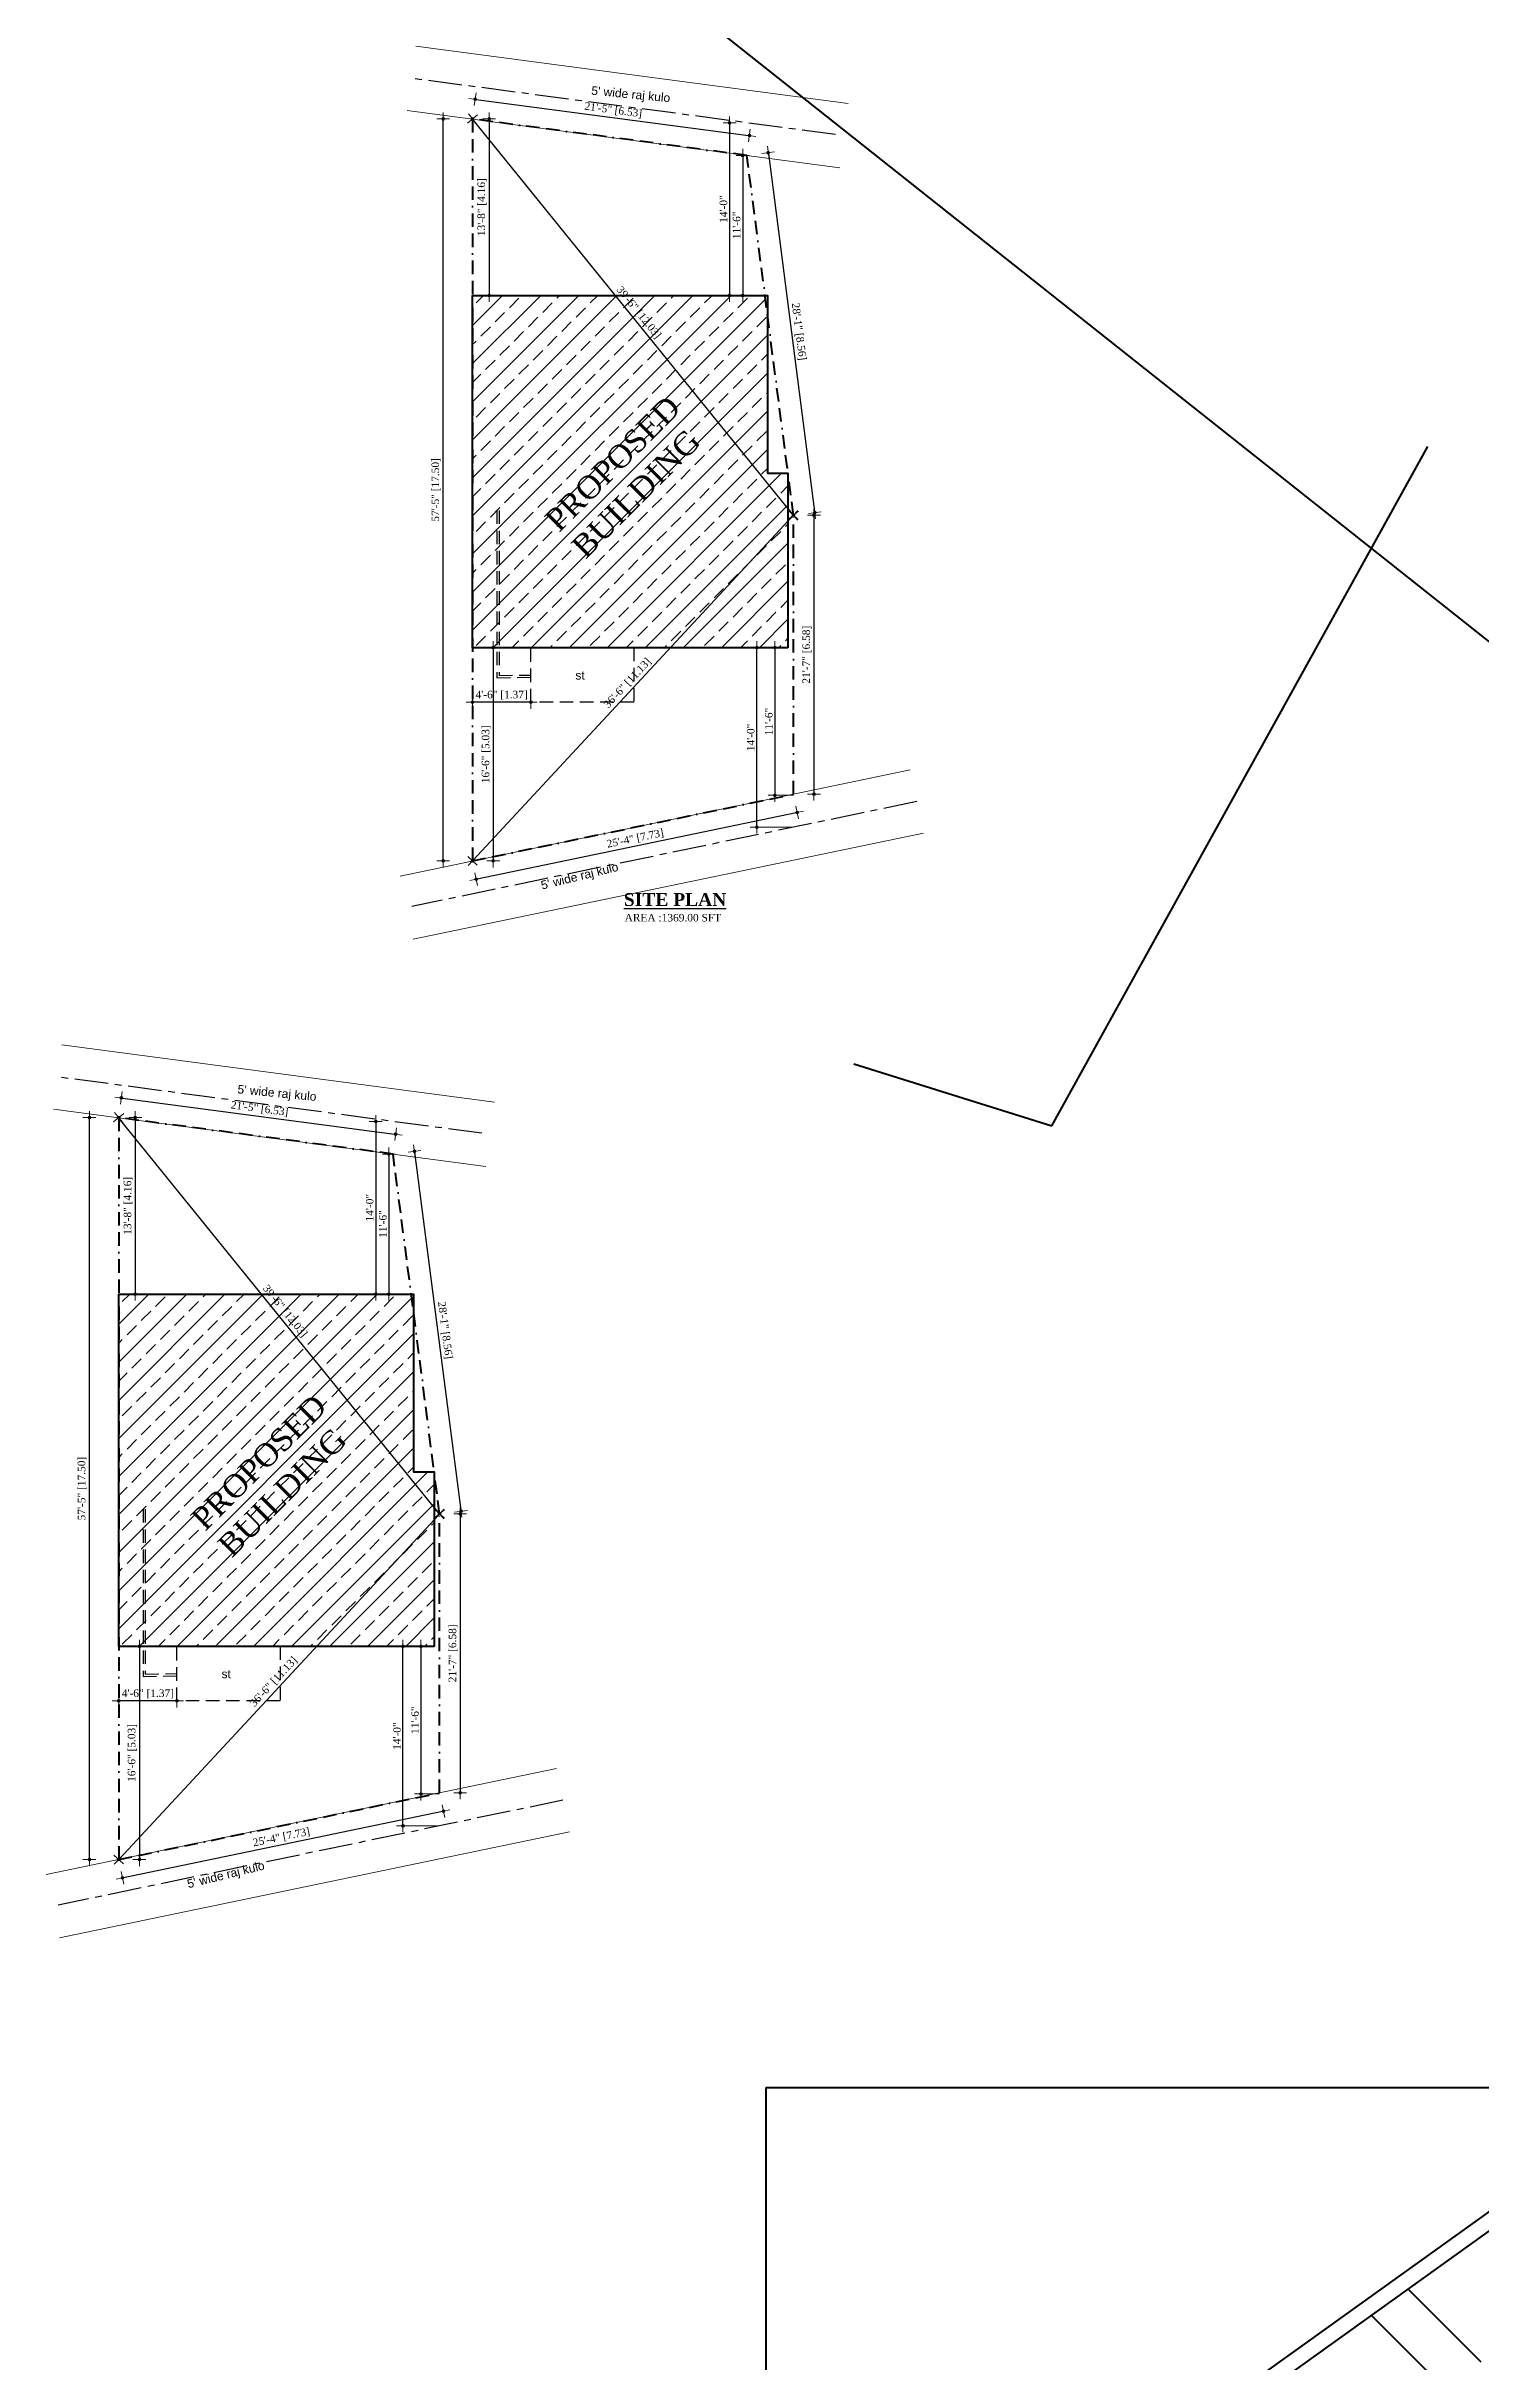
# Model space of a CAD drawing. Header units: feet. Extents: x 4160 to 31260, y -20219 to -1382.
# Drawn here: x 5181 to 6512, y -5172 to -3022 of the extents above; entities that cross this region are included whole.
import ezdxf

# ---------------------------------------------------------------- set-up
doc = ezdxf.new("R2010")
doc.units = ezdxf.units.FT
doc.header["$LTSCALE"] = 50
doc.header["$MEASUREMENT"] = 0
doc.header["$PDMODE"] = 34
for name, pattern in [('BORDER', [1.75, 0.5, -0.25, 0.5, -0.25, 0, -0.25]), ('CENTER', [2, 1.25, -0.25, 0.25, -0.25]), ('HIDDEN', [0.375, 0.25, -0.125])]:
    doc.linetypes.add(name, pattern=pattern)
for name, color, linetype in [('CL', 253, 'CENTER'), ('DW', 10, 'Continuous'), ('Text', 7, 'Continuous')]:
    doc.layers.add(name, color=color, linetype=linetype)
for name, color, linetype, lineweight in [('DIMENSION', 142, 'Continuous', 13), ('HACTH', 8, 'Continuous', 13), ('stair', 140, 'Continuous', 18), ('Text_.13', 254, 'Continuous', 13), ('wall', 6, 'Continuous', 40)]:
    doc.layers.add(name, color=color, linetype=linetype, lineweight=lineweight)
doc.styles.add('7 INCH', font='times.ttf', dxfattribs={"height": 7})
doc.styles.add('PRADEEP', font='times.ttf', dxfattribs={"height": 7})
doc.styles.get("Standard").update_dxf_attribs({"font": 'arial.ttf'})
doc.dimstyles.new('7 INCH', dxfattribs={"dimscale": 0, "dimtxt": 7, "dimasz": 1, "dimexe": 2, "dimexo": 9, "dimgap": 2, "dimtad": 1, "dimdec": 0, "dimzin": 3, "dimdsep": 46, "dimlunit": 4, "dimtxsty": '7 INCH', "dimblk": 'DIM', "dimcen": 3, "dimdle": 3, "dimse1": 1, "dimse2": 1, "dimclrd": 256, "dimclre": 256, "dimclrt": 7, "dimadec": 1, "dimazin": 2, "dimtfac": 1, "dimtdec": 0, "dimtix": 1, "dimtofl": 0, "dimtmove": 2, "dimatfit": 3, "dimldrblk": 'DIM', "dimfxl": 2, "dimfrac": 2, "dimtolj": 2, "dimtzin": 0, "dimarcsym": 0})
picture_1 = doc.add_image_def('image1.jpg', size_in_pixel=(836, 667))

msp = doc.modelspace()

# ---------------------------------------------------------------- texts
at = {"layer": 'Text', "style": '7 INCH'}
msp.add_text('AREA :1369.00 SFT', height=7, dxfattribs=at).set_placement((5717.61, -3834.72))
at = {"layer": 'Text', "ltscale": 0.1, "char_height": 21, "width": 289.8983, "attachment_point": 1, "rotation": 45, "style": '7 INCH'}
for insert in [(5641.74, -3459.37), (5313.24, -4386.77)]:
    msp.add_mtext('PROPOSED BUILDING', dxfattribs=dict(at, insert=insert))
at = {"layer": 'Text', "insert": (5716.84, -3808.37), "char_height": 12, "width": 233, "attachment_point": 1, "style": 'PRADEEP'}
msp.add_mtext('{\\fTimes New Roman|b1|i0|c0|p18;\\LSITE PLAN}', dxfattribs=at)
at = {"layer": 'Text_.13', "char_height": 8, "attachment_point": 1}
for s, insert, rotation in [("\\pxqc;5' wide raj kulo", (5645.55, -3054.94), 354.47018), ("5' wide raj kulo", (5639.09, -3797.41), 13.90812), ("\\pxqc;5' wide raj kulo", (5317.04, -3982.34), 354.47018), ("5' wide raj kulo", (5310.58, -4724.81), 13.90812)]:
    msp.add_mtext_dynamic_manual_height_columns(s, width=157.073, gutter_width=1, heights=[0], dxfattribs=dict(at, insert=insert, rotation=rotation))
for insert in [(5597.6, -3602.1), (5269.09, -4529.5)]:
    msp.add_mtext_dynamic_manual_height_columns('\\pxqc;st', width=157.073, gutter_width=1, heights=[0], dxfattribs=dict(at, insert=insert))

# ---------------------------------------------------------------- blocks, each defined once
blk = doc.blocks.new('DIM')
at = {"layer": 'DIMENSION'}
h = blk.add_hatch(color=256, dxfattribs=at)
h.paths.add_polyline_path([(0, 1.3), (0, 0), (1.3, 0, 0.414214)])
h.paths.add_polyline_path([(1.3, 0), (0, 0), (0, -1.3, 0.414214)])
h.paths.add_polyline_path([(0, 0), (-1.3, 0, 0.414214), (0, -1.3)])
h.paths.add_polyline_path([(0, 1.3, 0.414214), (-1.3, 0), (0, 0)])
for p, q in [((-6, 0), (6, 0)), ((0, 6), (0, -6))]:
    blk.add_line(p, q, dxfattribs=at)
blk.add_circle((0, 0), 1.28, dxfattribs=at)
blk = doc.blocks.new('*D145')
at = {"layer": 'Defpoints', "color": 0, "ltscale": 0.1, "transparency": 16777216}
for p in [(5220.6, -4016.9), (5247.8, -4016.9), (5247.8, -4705.9)]:
    blk.add_point(p, dxfattribs=at)
at = {"layer": 'DIMENSION', "lineweight": -2, "ltscale": 0.1, "transparency": 16777216}
blk.add_line((5220.6, -4704.9), (5220.6, -4017.9), dxfattribs=at)
for p, rotation in [((5220.6, -4016.9), 90), ((5220.6, -4705.9), 270)]:
    blk.add_blockref('DIM', p, dxfattribs=dict(at, rotation=rotation))
at = {"layer": 'DIMENSION', "color": 7, "ltscale": 0.1, "transparency": 16777216, "insert": (5214, -4361.4), "char_height": 7, "attachment_point": 5, "rotation": 90, "style": '7 INCH'}
blk.add_mtext('\\A2;57\'-5" [17.50]', dxfattribs=at)
blk = doc.blocks.new('*D146')
at = {"layer": 'Defpoints', "color": 0, "ltscale": 0.1, "transparency": 16777216}
for p in [(5247.8, -4016.9), (5505, -4032.3), (5502.6, -4050.7)]:
    blk.add_point(p, dxfattribs=at)
at = {"layer": 'DIMENSION', "lineweight": -2, "ltscale": 0.1, "transparency": 16777216}
blk.add_line((5251.2, -3998.7), (5504, -4032.2), dxfattribs=at)
for p, rotation in [((5250.3, -3998.6), 172.4452211242076), ((5505, -4032.3), 352.4452211242076)]:
    blk.add_blockref('DIM', p, dxfattribs=dict(at, rotation=rotation))
at = {"layer": 'DIMENSION', "color": 7, "ltscale": 0.1, "transparency": 16777216, "insert": (5378.5, -4009), "char_height": 7, "attachment_point": 5, "rotation": 352.4452, "style": '7 INCH'}
blk.add_mtext('\\A2;21\'-5" [6.53]', dxfattribs=at)
blk = doc.blocks.new('*D147')
at = {"layer": 'Defpoints', "color": 0, "ltscale": 0.1, "transparency": 16777216}
for p in [(5502.6, -4050.7), (5545.8, -4384.9), (5565.7, -4382.4)]:
    blk.add_point(p, dxfattribs=at)
at = {"layer": 'DIMENSION', "lineweight": -2, "ltscale": 0.1, "transparency": 16777216}
blk.add_line((5522.6, -4049.1), (5565.5, -4381.4), dxfattribs=at)
for p, rotation in [((5522.4, -4048.2), 97.37076772176067), ((5565.7, -4382.4), 277.3707677217607)]:
    blk.add_blockref('DIM', p, dxfattribs=dict(at, rotation=rotation))
at = {"layer": 'DIMENSION', "color": 7, "ltscale": 0.1, "transparency": 16777216, "insert": (5550.5, -4214.4), "char_height": 7, "attachment_point": 5, "rotation": 277.3708, "style": '7 INCH'}
blk.add_mtext('\\A2;28\'-1" [8.56]', dxfattribs=at)
blk = doc.blocks.new('*D148')
at = {"layer": 'Defpoints', "color": 0, "ltscale": 0.1, "transparency": 16777216}
for p in [(5545.8, -4384.9), (5545.8, -4643.9), (5564.9, -4643.9)]:
    blk.add_point(p, dxfattribs=at)
at = {"layer": 'DIMENSION', "lineweight": -2, "ltscale": 0.1, "transparency": 16777216}
blk.add_line((5564.9, -4385.9), (5564.9, -4642.9), dxfattribs=at)
for p, rotation in [((5564.9, -4384.9), 90), ((5564.9, -4643.9), 270)]:
    blk.add_blockref('DIM', p, dxfattribs=dict(at, rotation=rotation))
at = {"layer": 'DIMENSION', "color": 7, "ltscale": 0.1, "transparency": 16777216, "insert": (5558.4, -4514.4), "char_height": 7, "attachment_point": 5, "rotation": 90, "style": '7 INCH'}
blk.add_mtext('\\A2;21\'-7" [6.58]', dxfattribs=at)
blk = doc.blocks.new('*D149')
at = {"layer": 'Defpoints', "color": 0, "ltscale": 0.1, "transparency": 16777216}
for p in [(5545.8, -4643.9), (5549.3, -4660.9), (5247.8, -4705.9)]:
    blk.add_point(p, dxfattribs=at)
at = {"layer": 'DIMENSION', "lineweight": -2, "ltscale": 0.1, "transparency": 16777216}
blk.add_line((5252.3, -4722.7), (5548.4, -4661.1), dxfattribs=at)
for p, rotation in [((5549.3, -4660.9), 11.7520700005741), ((5251.3, -4722.9), 191.7520700005741)]:
    blk.add_blockref('DIM', p, dxfattribs=dict(at, rotation=rotation))
at = {"layer": 'DIMENSION', "color": 7, "ltscale": 0.1, "transparency": 16777216, "insert": (5399, -4685.5), "char_height": 7, "attachment_point": 5, "rotation": 11.7521, "style": '7 INCH'}
blk.add_mtext('\\A2;25\'-4" [7.73]', dxfattribs=at)
blk = doc.blocks.new('*D150')
at = {"layer": 'Defpoints', "color": 0, "ltscale": 0.1, "transparency": 16777216}
for p in [(5247.8, -4016.9), (5247.8, -4180.8), (5263.2, -4180.8)]:
    blk.add_point(p, dxfattribs=at)
at = {"layer": 'DIMENSION', "lineweight": -2, "ltscale": 0.1, "transparency": 16777216}
blk.add_line((5263.2, -4017.9), (5263.2, -4179.8), dxfattribs=at)
for p, rotation in [((5263.2, -4016.9), 90), ((5263.2, -4180.8), 270)]:
    blk.add_blockref('DIM', p, dxfattribs=dict(at, rotation=rotation))
at = {"layer": 'DIMENSION', "color": 7, "ltscale": 0.1, "transparency": 16777216, "insert": (5256.7, -4098.8), "char_height": 7, "attachment_point": 5, "rotation": 90, "style": '7 INCH'}
blk.add_mtext('\\A2;13\'-8" [4.16]', dxfattribs=at)
blk = doc.blocks.new('*D151')
at = {"layer": 'Defpoints', "color": 0, "ltscale": 0.1, "transparency": 16777216}
for p in [(5502.6, -4050.7), (5498.7, -4180.8), (5502.6, -4180.8)]:
    blk.add_point(p, dxfattribs=at)
at = {"layer": 'DIMENSION', "lineweight": -2, "ltscale": 0.1, "transparency": 16777216}
blk.add_line((5498.7, -4051.7), (5498.7, -4179.8), dxfattribs=at)
for p, rotation in [((5498.7, -4050.7), 90), ((5498.7, -4180.8), 270)]:
    blk.add_blockref('DIM', p, dxfattribs=dict(at, rotation=rotation))
at = {"layer": 'DIMENSION', "color": 7, "ltscale": 0.1, "transparency": 16777216, "insert": (5493.1, -4115.7), "char_height": 7, "attachment_point": 5, "rotation": 90, "style": '7 INCH'}
blk.add_mtext('\\A2;11\'-6"', dxfattribs=at)
blk = doc.blocks.new('*D152')
at = {"layer": 'Defpoints', "color": 0, "ltscale": 0.1, "transparency": 16777216}
for p in [(5247.8, -4507.9), (5267.1, -4705.9), (5267.1, -4705.9)]:
    blk.add_point(p, dxfattribs=at)
at = {"layer": 'DIMENSION', "lineweight": -2, "ltscale": 0.1, "transparency": 16777216}
blk.add_line((5267.1, -4508.9), (5267.1, -4704.9), dxfattribs=at)
for p, rotation in [((5267.1, -4507.9), 90), ((5267.1, -4705.9), 270)]:
    blk.add_blockref('DIM', p, dxfattribs=dict(at, rotation=rotation))
at = {"layer": 'DIMENSION', "color": 7, "ltscale": 0.1, "transparency": 16777216, "insert": (5260.5, -4606.9), "char_height": 7, "attachment_point": 5, "rotation": 90, "style": '7 INCH'}
blk.add_mtext('\\A2;16\'-6" [5.03]', dxfattribs=at)
blk = doc.blocks.new('*D291')
at = {"layer": 'Defpoints', "color": 0, "ltscale": 0.1, "transparency": 16777216}
for p in [(5247.8, -4558.6), (5247.8, -4558.6), (5301.9, -4558.6)]:
    blk.add_point(p, dxfattribs=at)
at = {"layer": 'DIMENSION', "lineweight": -2, "ltscale": 0.1, "transparency": 16777216}
blk.add_line((5300.9, -4558.6), (5248.8, -4558.6), dxfattribs=at)
at = {"layer": 'DIMENSION', "lineweight": -2, "ltscale": 0.1, "transparency": 16777216, "rotation": 180}
blk.add_blockref('DIM', (5247.8, -4558.6), dxfattribs=at)
at = {"layer": 'DIMENSION', "lineweight": -2, "ltscale": 0.1, "transparency": 16777216}
blk.add_blockref('DIM', (5301.9, -4558.6), dxfattribs=at)
at = {"layer": 'DIMENSION', "color": 7, "ltscale": 0.1, "transparency": 16777216, "insert": (5274.9, -4552.1), "char_height": 7, "attachment_point": 5, "style": '7 INCH'}
blk.add_mtext('\\A2;4\'-6" [1.37]', dxfattribs=at)
blk = doc.blocks.new('*D292')
at = {"layer": 'Defpoints', "color": 0, "ltscale": 0.1, "transparency": 16777216}
for p in [(5545.8, -4384.9), (5247.8, -4705.9), (5247.8, -4705.9)]:
    blk.add_point(p, dxfattribs=at)
at = {"layer": 'DIMENSION', "lineweight": -2, "ltscale": 0.1, "transparency": 16777216}
blk.add_line((5545.1, -4385.7), (5248.5, -4705.2), dxfattribs=at)
for p, rotation in [((5545.8, -4384.9), 47.12731454829735), ((5247.8, -4705.9), 227.1273145482974)]:
    blk.add_blockref('DIM', p, dxfattribs=dict(at, rotation=rotation))
at = {"layer": 'DIMENSION', "color": 7, "ltscale": 0.1, "transparency": 16777216, "insert": (5392, -4541), "char_height": 7, "attachment_point": 5, "rotation": 47.1273, "style": '7 INCH'}
blk.add_mtext('\\A2;36\'-6" [11.13]', dxfattribs=at)
blk = doc.blocks.new('*D293')
at = {"layer": 'Defpoints', "color": 0, "ltscale": 0.1, "transparency": 16777216}
for p in [(5247.8, -4016.9), (5247.8, -4016.9), (5545.8, -4384.9)]:
    blk.add_point(p, dxfattribs=at)
at = {"layer": 'DIMENSION', "lineweight": -2, "ltscale": 0.1, "transparency": 16777216}
blk.add_line((5545.2, -4384.2), (5248.4, -4017.7), dxfattribs=at)
for p, rotation in [((5247.8, -4016.9), 128.9998962064629), ((5545.8, -4384.9), 308.9998962064629)]:
    blk.add_blockref('DIM', p, dxfattribs=dict(at, rotation=rotation))
at = {"layer": 'DIMENSION', "color": 7, "ltscale": 0.1, "transparency": 16777216, "insert": (5401.9, -4196.8), "char_height": 7, "attachment_point": 5, "rotation": 308.9999, "style": '7 INCH'}
blk.add_mtext('\\A2;39\'-6" [12.03]', dxfattribs=at)
blk = doc.blocks.new('*D294')
at = {"layer": 'Defpoints', "color": 0, "ltscale": 0.1, "transparency": 16777216}
for p in [(5540.8, -4507.9), (5528.5, -4645), (5540.8, -4645)]:
    blk.add_point(p, dxfattribs=at)
at = {"layer": 'DIMENSION', "lineweight": -2, "ltscale": 0.1, "transparency": 16777216}
blk.add_line((5528.5, -4508.9), (5528.5, -4644), dxfattribs=at)
for p, rotation in [((5528.5, -4507.9), 90), ((5528.5, -4645), 270)]:
    blk.add_blockref('DIM', p, dxfattribs=dict(at, rotation=rotation))
at = {"layer": 'DIMENSION', "color": 7, "ltscale": 0.1, "transparency": 16777216, "insert": (5523, -4576.5), "char_height": 7, "attachment_point": 5, "rotation": 90, "style": '7 INCH'}
blk.add_mtext('\\A2;11\'-6"', dxfattribs=at)
blk = doc.blocks.new('*D295')
at = {"layer": 'Defpoints', "color": 0, "ltscale": 0.1, "transparency": 16777216}
for p in [(5511.8, -4507.9), (5540.8, -4507.9), (5545.8, -4674.6)]:
    blk.add_point(p, dxfattribs=at)
at = {"layer": 'DIMENSION', "lineweight": -2, "ltscale": 0.1, "transparency": 16777216}
blk.add_line((5511.8, -4673.6), (5511.8, -4508.9), dxfattribs=at)
for p, rotation in [((5511.8, -4507.9), 90), ((5511.8, -4674.6), 270)]:
    blk.add_blockref('DIM', p, dxfattribs=dict(at, rotation=rotation))
at = {"layer": 'DIMENSION', "color": 7, "ltscale": 0.1, "transparency": 16777216, "insert": (5506.2, -4591.3), "char_height": 7, "attachment_point": 5, "rotation": 90, "style": '7 INCH'}
blk.add_mtext('\\A2;14\'-0"', dxfattribs=at)
blk = doc.blocks.new('*D296')
at = {"layer": 'Defpoints', "color": 0, "ltscale": 0.1, "transparency": 16777216}
for p in [(5502.6, -4020.5), (5486.5, -4180.8), (5519.4, -4180.8)]:
    blk.add_point(p, dxfattribs=at)
at = {"layer": 'DIMENSION', "lineweight": -2, "ltscale": 0.1, "transparency": 16777216}
blk.add_line((5486.5, -4021.5), (5486.5, -4179.8), dxfattribs=at)
for p, rotation in [((5486.5, -4020.5), 90), ((5486.5, -4180.8), 270)]:
    blk.add_blockref('DIM', p, dxfattribs=dict(at, rotation=rotation))
at = {"layer": 'DIMENSION', "color": 7, "ltscale": 0.1, "transparency": 16777216, "insert": (5480.9, -4100.6), "char_height": 7, "attachment_point": 5, "rotation": 90, "style": '7 INCH'}
blk.add_mtext('\\A2;14\'-0"', dxfattribs=at)
blk = doc.blocks.new('*D326')
at = {"layer": 'Defpoints', "color": 0, "ltscale": 0.1, "transparency": 16777216}
for p in [(5549.1, -3089.5), (5576.3, -3089.5), (5576.3, -3778.5)]:
    blk.add_point(p, dxfattribs=at)
at = {"layer": 'DIMENSION', "lineweight": -2, "ltscale": 0.1, "transparency": 16777216}
blk.add_line((5549.1, -3777.5), (5549.1, -3090.5), dxfattribs=at)
for p, rotation in [((5549.1, -3089.5), 90), ((5549.1, -3778.5), 270)]:
    blk.add_blockref('DIM', p, dxfattribs=dict(at, rotation=rotation))
at = {"layer": 'DIMENSION', "color": 7, "ltscale": 0.1, "transparency": 16777216, "insert": (5542.5, -3434), "char_height": 7, "attachment_point": 5, "rotation": 90, "style": '7 INCH'}
blk.add_mtext('\\A2;57\'-5" [17.50]', dxfattribs=at)
blk = doc.blocks.new('*D321')
at = {"layer": 'Defpoints', "color": 0, "ltscale": 0.1, "transparency": 16777216}
for p in [(5576.3, -3089.5), (5833.5, -3104.9), (5831.1, -3123.3)]:
    blk.add_point(p, dxfattribs=at)
at = {"layer": 'DIMENSION', "lineweight": -2, "ltscale": 0.1, "transparency": 16777216}
blk.add_line((5579.8, -3071.3), (5832.5, -3104.8), dxfattribs=at)
for p, rotation in [((5578.8, -3071.2), 172.4452211242076), ((5833.5, -3104.9), 352.4452211242076)]:
    blk.add_blockref('DIM', p, dxfattribs=dict(at, rotation=rotation))
at = {"layer": 'DIMENSION', "color": 7, "ltscale": 0.1, "transparency": 16777216, "insert": (5707, -3081.6), "char_height": 7, "attachment_point": 5, "rotation": 352.4452, "style": '7 INCH'}
blk.add_mtext('\\A2;21\'-5" [6.53]', dxfattribs=at)
blk = doc.blocks.new('*D322')
at = {"layer": 'Defpoints', "color": 0, "ltscale": 0.1, "transparency": 16777216}
for p in [(5831.1, -3123.3), (5874.3, -3457.5), (5894.2, -3455)]:
    blk.add_point(p, dxfattribs=at)
at = {"layer": 'DIMENSION', "lineweight": -2, "ltscale": 0.1, "transparency": 16777216}
blk.add_line((5851.1, -3121.7), (5894, -3454), dxfattribs=at)
for p, rotation in [((5850.9, -3120.8), 97.37076772176067), ((5894.2, -3455), 277.3707677217607)]:
    blk.add_blockref('DIM', p, dxfattribs=dict(at, rotation=rotation))
at = {"layer": 'DIMENSION', "color": 7, "ltscale": 0.1, "transparency": 16777216, "insert": (5879, -3287), "char_height": 7, "attachment_point": 5, "rotation": 277.3708, "style": '7 INCH'}
blk.add_mtext('\\A2;28\'-1" [8.56]', dxfattribs=at)
blk = doc.blocks.new('*D323')
at = {"layer": 'Defpoints', "color": 0, "ltscale": 0.1, "transparency": 16777216}
for p in [(5874.3, -3457.5), (5874.3, -3716.5), (5893.4, -3716.5)]:
    blk.add_point(p, dxfattribs=at)
at = {"layer": 'DIMENSION', "lineweight": -2, "ltscale": 0.1, "transparency": 16777216}
blk.add_line((5893.4, -3458.5), (5893.4, -3715.5), dxfattribs=at)
for p, rotation in [((5893.4, -3457.5), 90), ((5893.4, -3716.5), 270)]:
    blk.add_blockref('DIM', p, dxfattribs=dict(at, rotation=rotation))
at = {"layer": 'DIMENSION', "color": 7, "ltscale": 0.1, "transparency": 16777216, "insert": (5886.9, -3587), "char_height": 7, "attachment_point": 5, "rotation": 90, "style": '7 INCH'}
blk.add_mtext('\\A2;21\'-7" [6.58]', dxfattribs=at)
blk = doc.blocks.new('*D316')
at = {"layer": 'Defpoints', "color": 0, "ltscale": 0.1, "transparency": 16777216}
for p in [(5874.3, -3716.5), (5877.9, -3733.5), (5576.3, -3778.5)]:
    blk.add_point(p, dxfattribs=at)
at = {"layer": 'DIMENSION', "lineweight": -2, "ltscale": 0.1, "transparency": 16777216}
blk.add_line((5580.8, -3795.3), (5876.9, -3733.7), dxfattribs=at)
for p, rotation in [((5877.9, -3733.5), 11.7520700005741), ((5579.8, -3795.5), 191.7520700005741)]:
    blk.add_blockref('DIM', p, dxfattribs=dict(at, rotation=rotation))
at = {"layer": 'DIMENSION', "color": 7, "ltscale": 0.1, "transparency": 16777216, "insert": (5727.5, -3758.1), "char_height": 7, "attachment_point": 5, "rotation": 11.7521, "style": '7 INCH'}
blk.add_mtext('\\A2;25\'-4" [7.73]', dxfattribs=at)
blk = doc.blocks.new('*D324')
at = {"layer": 'Defpoints', "color": 0, "ltscale": 0.1, "transparency": 16777216}
for p in [(5576.3, -3089.5), (5576.3, -3253.4), (5591.7, -3253.4)]:
    blk.add_point(p, dxfattribs=at)
at = {"layer": 'DIMENSION', "lineweight": -2, "ltscale": 0.1, "transparency": 16777216}
blk.add_line((5591.7, -3090.5), (5591.7, -3252.4), dxfattribs=at)
for p, rotation in [((5591.7, -3089.5), 90), ((5591.7, -3253.4), 270)]:
    blk.add_blockref('DIM', p, dxfattribs=dict(at, rotation=rotation))
at = {"layer": 'DIMENSION', "color": 7, "ltscale": 0.1, "transparency": 16777216, "insert": (5585.2, -3171.4), "char_height": 7, "attachment_point": 5, "rotation": 90, "style": '7 INCH'}
blk.add_mtext('\\A2;13\'-8" [4.16]', dxfattribs=at)
blk = doc.blocks.new('*D317')
at = {"layer": 'Defpoints', "color": 0, "ltscale": 0.1, "transparency": 16777216}
for p in [(5831.1, -3123.3), (5827.2, -3253.4), (5831.1, -3253.4)]:
    blk.add_point(p, dxfattribs=at)
at = {"layer": 'DIMENSION', "lineweight": -2, "ltscale": 0.1, "transparency": 16777216}
blk.add_line((5827.2, -3124.3), (5827.2, -3252.4), dxfattribs=at)
for p, rotation in [((5827.2, -3123.3), 90), ((5827.2, -3253.4), 270)]:
    blk.add_blockref('DIM', p, dxfattribs=dict(at, rotation=rotation))
at = {"layer": 'DIMENSION', "color": 7, "ltscale": 0.1, "transparency": 16777216, "insert": (5821.6, -3188.3), "char_height": 7, "attachment_point": 5, "rotation": 90, "style": '7 INCH'}
blk.add_mtext('\\A2;11\'-6"', dxfattribs=at)
blk = doc.blocks.new('*D325')
at = {"layer": 'Defpoints', "color": 0, "ltscale": 0.1, "transparency": 16777216}
for p in [(5576.3, -3580.5), (5595.6, -3778.5), (5595.6, -3778.5)]:
    blk.add_point(p, dxfattribs=at)
at = {"layer": 'DIMENSION', "lineweight": -2, "ltscale": 0.1, "transparency": 16777216}
blk.add_line((5595.6, -3581.5), (5595.6, -3777.5), dxfattribs=at)
for p, rotation in [((5595.6, -3580.5), 90), ((5595.6, -3778.5), 270)]:
    blk.add_blockref('DIM', p, dxfattribs=dict(at, rotation=rotation))
at = {"layer": 'DIMENSION', "color": 7, "ltscale": 0.1, "transparency": 16777216, "insert": (5589.1, -3679.5), "char_height": 7, "attachment_point": 5, "rotation": 90, "style": '7 INCH'}
blk.add_mtext('\\A2;16\'-6" [5.03]', dxfattribs=at)
blk = doc.blocks.new('*D320')
at = {"layer": 'Defpoints', "color": 0, "ltscale": 0.1, "transparency": 16777216}
for p in [(5576.3, -3631.2), (5576.3, -3631.2), (5630.4, -3631.2)]:
    blk.add_point(p, dxfattribs=at)
at = {"layer": 'DIMENSION', "lineweight": -2, "ltscale": 0.1, "transparency": 16777216}
blk.add_line((5629.4, -3631.2), (5577.3, -3631.2), dxfattribs=at)
at = {"layer": 'DIMENSION', "lineweight": -2, "ltscale": 0.1, "transparency": 16777216, "rotation": 180}
blk.add_blockref('DIM', (5576.3, -3631.2), dxfattribs=at)
at = {"layer": 'DIMENSION', "lineweight": -2, "ltscale": 0.1, "transparency": 16777216}
blk.add_blockref('DIM', (5630.4, -3631.2), dxfattribs=at)
at = {"layer": 'DIMENSION', "color": 7, "ltscale": 0.1, "transparency": 16777216, "insert": (5603.4, -3624.7), "char_height": 7, "attachment_point": 5, "style": '7 INCH'}
blk.add_mtext('\\A2;4\'-6" [1.37]', dxfattribs=at)
blk = doc.blocks.new('*D314')
at = {"layer": 'Defpoints', "color": 0, "ltscale": 0.1, "transparency": 16777216}
for p in [(5874.3, -3457.5), (5576.3, -3778.5), (5576.3, -3778.5)]:
    blk.add_point(p, dxfattribs=at)
at = {"layer": 'DIMENSION', "lineweight": -2, "ltscale": 0.1, "transparency": 16777216}
blk.add_line((5873.6, -3458.3), (5577, -3777.8), dxfattribs=at)
for p, rotation in [((5874.3, -3457.5), 47.12731454829735), ((5576.3, -3778.5), 227.1273145482974)]:
    blk.add_blockref('DIM', p, dxfattribs=dict(at, rotation=rotation))
at = {"layer": 'DIMENSION', "color": 7, "ltscale": 0.1, "transparency": 16777216, "insert": (5720.5, -3613.6), "char_height": 7, "attachment_point": 5, "rotation": 47.1273, "style": '7 INCH'}
blk.add_mtext('\\A2;36\'-6" [11.13]', dxfattribs=at)
blk = doc.blocks.new('*D315')
at = {"layer": 'Defpoints', "color": 0, "ltscale": 0.1, "transparency": 16777216}
for p in [(5576.3, -3089.5), (5576.3, -3089.5), (5874.3, -3457.5)]:
    blk.add_point(p, dxfattribs=at)
at = {"layer": 'DIMENSION', "lineweight": -2, "ltscale": 0.1, "transparency": 16777216}
blk.add_line((5873.7, -3456.8), (5577, -3090.3), dxfattribs=at)
for p, rotation in [((5576.3, -3089.5), 128.9998962064628), ((5874.3, -3457.5), 308.9998962064628)]:
    blk.add_blockref('DIM', p, dxfattribs=dict(at, rotation=rotation))
at = {"layer": 'DIMENSION', "color": 7, "ltscale": 0.1, "transparency": 16777216, "insert": (5730.4, -3269.4), "char_height": 7, "attachment_point": 5, "rotation": 308.9999, "style": '7 INCH'}
blk.add_mtext('\\A2;39\'-6" [12.03]', dxfattribs=at)
blk = doc.blocks.new('*D318')
at = {"layer": 'Defpoints', "color": 0, "ltscale": 0.1, "transparency": 16777216}
for p in [(5869.3, -3580.5), (5857, -3717.6), (5869.3, -3717.6)]:
    blk.add_point(p, dxfattribs=at)
at = {"layer": 'DIMENSION', "lineweight": -2, "ltscale": 0.1, "transparency": 16777216}
blk.add_line((5857, -3581.5), (5857, -3716.6), dxfattribs=at)
for p, rotation in [((5857, -3580.5), 90), ((5857, -3717.6), 270)]:
    blk.add_blockref('DIM', p, dxfattribs=dict(at, rotation=rotation))
at = {"layer": 'DIMENSION', "color": 7, "ltscale": 0.1, "transparency": 16777216, "insert": (5851.5, -3649.1), "char_height": 7, "attachment_point": 5, "rotation": 90, "style": '7 INCH'}
blk.add_mtext('\\A2;11\'-6"', dxfattribs=at)
blk = doc.blocks.new('*D313')
at = {"layer": 'Defpoints', "color": 0, "ltscale": 0.1, "transparency": 16777216}
for p in [(5840.3, -3580.5), (5869.3, -3580.5), (5874.3, -3747.2)]:
    blk.add_point(p, dxfattribs=at)
at = {"layer": 'DIMENSION', "lineweight": -2, "ltscale": 0.1, "transparency": 16777216}
blk.add_line((5840.3, -3746.2), (5840.3, -3581.5), dxfattribs=at)
for p, rotation in [((5840.3, -3580.5), 90), ((5840.3, -3747.2), 270)]:
    blk.add_blockref('DIM', p, dxfattribs=dict(at, rotation=rotation))
at = {"layer": 'DIMENSION', "color": 7, "ltscale": 0.1, "transparency": 16777216, "insert": (5834.7, -3663.9), "char_height": 7, "attachment_point": 5, "rotation": 90, "style": '7 INCH'}
blk.add_mtext('\\A2;14\'-0"', dxfattribs=at)
blk = doc.blocks.new('*D319')
at = {"layer": 'Defpoints', "color": 0, "ltscale": 0.1, "transparency": 16777216}
for p in [(5831.1, -3093.1), (5815, -3253.4), (5847.9, -3253.4)]:
    blk.add_point(p, dxfattribs=at)
at = {"layer": 'DIMENSION', "lineweight": -2, "ltscale": 0.1, "transparency": 16777216}
blk.add_line((5815, -3094.1), (5815, -3252.4), dxfattribs=at)
for p, rotation in [((5815, -3093.1), 90), ((5815, -3253.4), 270)]:
    blk.add_blockref('DIM', p, dxfattribs=dict(at, rotation=rotation))
at = {"layer": 'DIMENSION', "color": 7, "ltscale": 0.1, "transparency": 16777216, "insert": (5809.4, -3173.2), "char_height": 7, "attachment_point": 5, "rotation": 90, "style": '7 INCH'}
blk.add_mtext('\\A2;14\'-0"', dxfattribs=at)

# ---------------------------------------------------------------- dimensions: what is measured, and where the dimension line sits
at = {"layer": 'DIMENSION', "ltscale": 0.1}
for p1, p2, distance, picture, middle in [((5576.32, -3089.54), (5831.09, -3123.32), 18.54, '*D321', (5707, -3081.58)), ((5874.32, -3457.54), (5576.32, -3089.54), 0, '*D315', (5730.4, -3269.43)), ((5831.09, -3123.32), (5874.32, -3457.54), 20, '*D322', (5879.02, -3287.03)), ((5874.32, -3457.54), (5576.32, -3778.54), 0, '*D314', (5720.54, -3613.6)), ((5874.32, -3457.54), (5874.32, -3716.54), 19.07, '*D323', (5886.87, -3587.04)), ((5576.32, -3778.54), (5874.32, -3716.54), -17.31, '*D316', (5727.52, -3758.1)), ((5247.81, -4016.94), (5502.58, -4050.72), 18.54, '*D146', (5378.49, -4008.98)), ((5545.82, -4384.94), (5247.81, -4016.94), 0, '*D293', (5401.89, -4196.83)), ((5502.58, -4050.72), (5545.82, -4384.94), 20, '*D147', (5550.51, -4214.43)), ((5545.82, -4384.94), (5247.81, -4705.94), 0, '*D292', (5392.03, -4541)), ((5545.82, -4384.94), (5545.82, -4643.94), 19.07, '*D148', (5558.36, -4514.44)), ((5247.81, -4705.94), (5545.82, -4643.94), -17.31, '*D149', (5399.01, -4685.5))]:
    dim = msp.add_aligned_dim(p1=p1, p2=p2, distance=distance, dimstyle='7 INCH', override={"dimscale": 1}, dxfattribs=at)
    dim.commit()
    dim.dimension.update_dxf_attribs({"geometry": picture, "text_midpoint": middle})
for base, p1, p2, picture, middle in [((5549.06, -3089.54), (5576.32, -3778.54), (5576.32, -3089.54), '*D326', (5542.53, -3434.04)), ((5591.75, -3253.36), (5576.32, -3089.54), (5576.32, -3253.36), '*D324', (5585.22, -3171.45)), ((5595.58, -3778.54), (5576.32, -3580.54), (5595.58, -3778.54), '*D325', (5589.05, -3679.54)), ((5220.55, -4016.94), (5247.81, -4705.94), (5247.81, -4016.94), '*D145', (5214.02, -4361.44)), ((5263.24, -4180.76), (5247.81, -4016.94), (5247.81, -4180.76), '*D150', (5256.71, -4098.85)), ((5267.07, -4705.94), (5247.81, -4507.94), (5267.07, -4705.94), '*D152', (5260.54, -4606.94))]:
    dim = msp.add_linear_dim(base=base, p1=p1, p2=p2, angle=90, dimstyle='7 INCH', override={"dimscale": 1}, dxfattribs=at)
    dim.commit()
    dim.dimension.update_dxf_attribs({"geometry": picture, "text_midpoint": middle})
for base, p1, p2, text, picture, middle in [((5814.97, -3253.36), (5831.09, -3093.06), (5847.91, -3253.36), '14\'-0"', '*D319', (5809.41, -3173.21)), ((5827.18, -3253.36), (5831.09, -3123.32), (5831.09, -3253.36), '11\'-6"', '*D317', (5821.62, -3188.34)), ((5840.29, -3580.54), (5874.32, -3747.18), (5869.28, -3580.54), '14\'-0"', '*D313', (5834.73, -3663.86)), ((5857.03, -3717.59), (5869.28, -3580.54), (5869.28, -3717.59), '11\'-6"', '*D318', (5851.47, -3649.06)), ((5486.46, -4180.76), (5502.58, -4020.46), (5519.41, -4180.76), '14\'-0"', '*D296', (5480.9, -4100.61)), ((5498.68, -4180.76), (5502.58, -4050.72), (5502.58, -4180.76), '11\'-6"', '*D151', (5493.12, -4115.74)), ((5511.78, -4507.94), (5545.82, -4674.58), (5540.77, -4507.94), '14\'-0"', '*D295', (5506.22, -4591.26)), ((5528.53, -4644.99), (5540.77, -4507.94), (5540.77, -4644.99), '11\'-6"', '*D294', (5522.97, -4576.46))]:
    dim = msp.add_linear_dim(base=base, p1=p1, p2=p2, angle=90, text=text, dimstyle='7 INCH', override={"dimscale": 1}, dxfattribs=at)
    dim.commit()
    dim.dimension.update_dxf_attribs({"geometry": picture, "text_midpoint": middle})
for base, p1, p2, picture, middle in [((5576.32, -3631.18), (5630.41, -3631.18), (5576.32, -3631.18), '*D320', (5603.37, -3624.66)), ((5247.81, -4558.58), (5301.9, -4558.58), (5247.81, -4558.58), '*D291', (5274.86, -4552.06))]:
    dim = msp.add_linear_dim(base=base, p1=p1, p2=p2, dimstyle='7 INCH', override={"dimscale": 1}, dxfattribs=at)
    dim.commit()
    dim.dimension.update_dxf_attribs({"geometry": picture, "text_midpoint": middle})

# ---------------------------------------------------------------- hatches: boundary and pattern name
at = {"layer": 'HACTH'}
h = msp.add_hatch(dxfattribs=at)
h.set_pattern_fill('ANSI33', color=256, scale=100)
h.set_pattern_definition([(45, (-13556.457, 4774.144), (-17.67767, 17.67767), []), (45, (-13538.78, 4774.144), (-17.67767, 17.67767), [12.5, -6.25])])
h.paths.add_polyline_path([(5576.32, -3580.54), (5869.28, -3580.54), (5869.28, -3418.54), (5850.21, -3418.54), (5850.21, -3271.12), (5847.91, -3253.36), (5576.32, -3253.36)])
h.paths.add_polyline_path([(5685.72, -3511.5), (5805.25, -3391.97), (5748.79, -3335.52), (5629.27, -3455.04)], flags=24)
h = msp.add_hatch(dxfattribs=at)
h.set_pattern_fill('ANSI33', color=256, scale=100)
h.set_pattern_definition([(45, (-13884.964, 3846.744), (-17.67767, 17.67767), []), (45, (-13867.287, 3846.744), (-17.67767, 17.67767), [12.5, -6.25])])
h.paths.add_polyline_path([(5247.81, -4507.94), (5540.77, -4507.94), (5540.77, -4345.94), (5521.7, -4345.94), (5521.7, -4198.52), (5519.41, -4180.76), (5247.81, -4180.76)])
h.paths.add_polyline_path([(5357.21, -4438.9), (5476.74, -4319.37), (5420.29, -4262.91), (5300.76, -4382.44)], flags=24)

# ---------------------------------------------------------------- linework, layer by layer
at = {"layer": 'CL', "ltscale": 0.5}
for p, q in [((5913.41, -3103.98), (5522.92, -3052.19)), ((5988.86, -3723.35), (5520.01, -3820.89)), ((5584.91, -4031.38), (5194.42, -3979.59)), ((5660.36, -4650.75), (5191.5, -4748.29))]:
    msp.add_line(p, q, dxfattribs=at)
at = {"layer": 'DIMENSION', "ltscale": 0.1}
for p, q in [((5523.68, -3022.03), (5925.25, -3075.29)), ((5515.79, -3081.51), (5917.36, -3134.77)), ((5509.12, -3792.52), (5982.75, -3693.98)), ((5521.34, -3851.26), (5994.98, -3752.72)), ((5195.17, -3949.43), (5596.74, -4002.69)), ((5187.28, -4008.91), (5588.85, -4062.16)), ((5180.61, -4719.92), (5654.25, -4621.38)), ((5192.83, -4778.66), (5666.47, -4680.12))]:
    msp.add_line(p, q, dxfattribs=at)
at = {"layer": 'DW', "linetype": 'HIDDEN'}
for points in [[(5598.97, -3453.13), (5598.97, -3608.37), (5630.44, -3607.86)], [(5600.97, -3453.13), (5600.97, -3606.34), (5630.41, -3605.86)], [(5270.46, -4380.53), (5270.46, -4535.77), (5301.93, -4535.26)], [(5272.46, -4380.53), (5272.46, -4533.74), (5301.9, -4533.26)]]:
    msp.add_lwpolyline(points, dxfattribs=at)
for points in [[(5630.41, -3580.54), (5726.14, -3580.54), (5726.14, -3631.18), (5630.41, -3631.18)], [(5301.9, -4507.94), (5397.63, -4507.94), (5397.63, -4558.58), (5301.9, -4558.58)]]:
    msp.add_lwpolyline(points, close=True, dxfattribs=at)
at = {"layer": 'stair', "ltscale": 0.1}
for p, q in [((5863.03, -3717.59), (5874.32, -3717.59)), ((5846.29, -3747.18), (5874.32, -3747.18)), ((5534.53, -4644.99), (5545.82, -4644.99)), ((5517.78, -4674.58), (5545.82, -4674.58))]:
    msp.add_line(p, q, dxfattribs=at)
at = {"layer": 'wall', "ltscale": 0.1}
for p, q in [((4159.96, -1702.72), (11400.87, -7447.07)), ((6114.37, -4024.63), (6463.51, -3393.65)), ((5930.52, -3967.1), (6114.37, -4024.63))]:
    msp.add_line(p, q, dxfattribs=at)
at = {"layer": 'wall', "linetype": 'BORDER', "ltscale": 0.5}
for p, q in [((5831.09, -3123.32), (5576.32, -3089.54)), ((5576.32, -3089.54), (5576.32, -3778.54)), ((5874.32, -3457.54), (5831.09, -3123.32)), ((5874.32, -3716.54), (5874.32, -3457.54)), ((5576.32, -3778.54), (5874.32, -3716.54)), ((5502.58, -4050.72), (5247.81, -4016.94)), ((5247.81, -4016.94), (5247.81, -4705.94)), ((5545.82, -4384.94), (5502.58, -4050.72)), ((5545.82, -4643.94), (5545.82, -4384.94)), ((5247.81, -4705.94), (5545.82, -4643.94))]:
    msp.add_line(p, q, dxfattribs=at)
at = {"layer": 'wall', "ltscale": 0.1}
for points in [[(5869.28, -3580.54), (5576.32, -3580.54), (5576.32, -3253.36), (5850.21, -3253.36), (5850.21, -3418.54), (5869.28, -3418.54), (5869.28, -3580.54)], [(5540.77, -4507.94), (5247.81, -4507.94), (5247.81, -4180.76), (5521.7, -4180.76), (5521.7, -4345.94), (5540.77, -4345.94), (5540.77, -4507.94)], [(6776.74, -5024.49), (6559.93, -5028.89), (6525.49, -5028.89), (6208.53, -5256.28)], [(6777.04, -5039.23), (6560.08, -5043.64), (6530.23, -5043.64), (6217.13, -5268.26)], [(6445.02, -5104.77), (6512.45, -5172.2)], [(6410.96, -5129.2), (6490.69, -5208.93)]]:
    msp.add_lwpolyline(points, dxfattribs=at)

msp.set_redraw_order([(e.dxf.handle, doc.entitydb.next_handle()) for e in msp.query("TEXT MTEXT ATTDEF DIMENSION ARC_DIMENSION")])  # texts and dimensions are drawn at this point

# ---------------------------------------------------------------- pictures from other files: only their frames are drawn
at = {"layer": 'wall', "ltscale": 0.1}
image = msp.add_image(picture_1, insert=(5848.94, -6334.58), size_in_units=(1775.91, 1416.9), dxfattribs=at)
image.dxf.flags = 7

doc.saveas('drawing.dxf')
